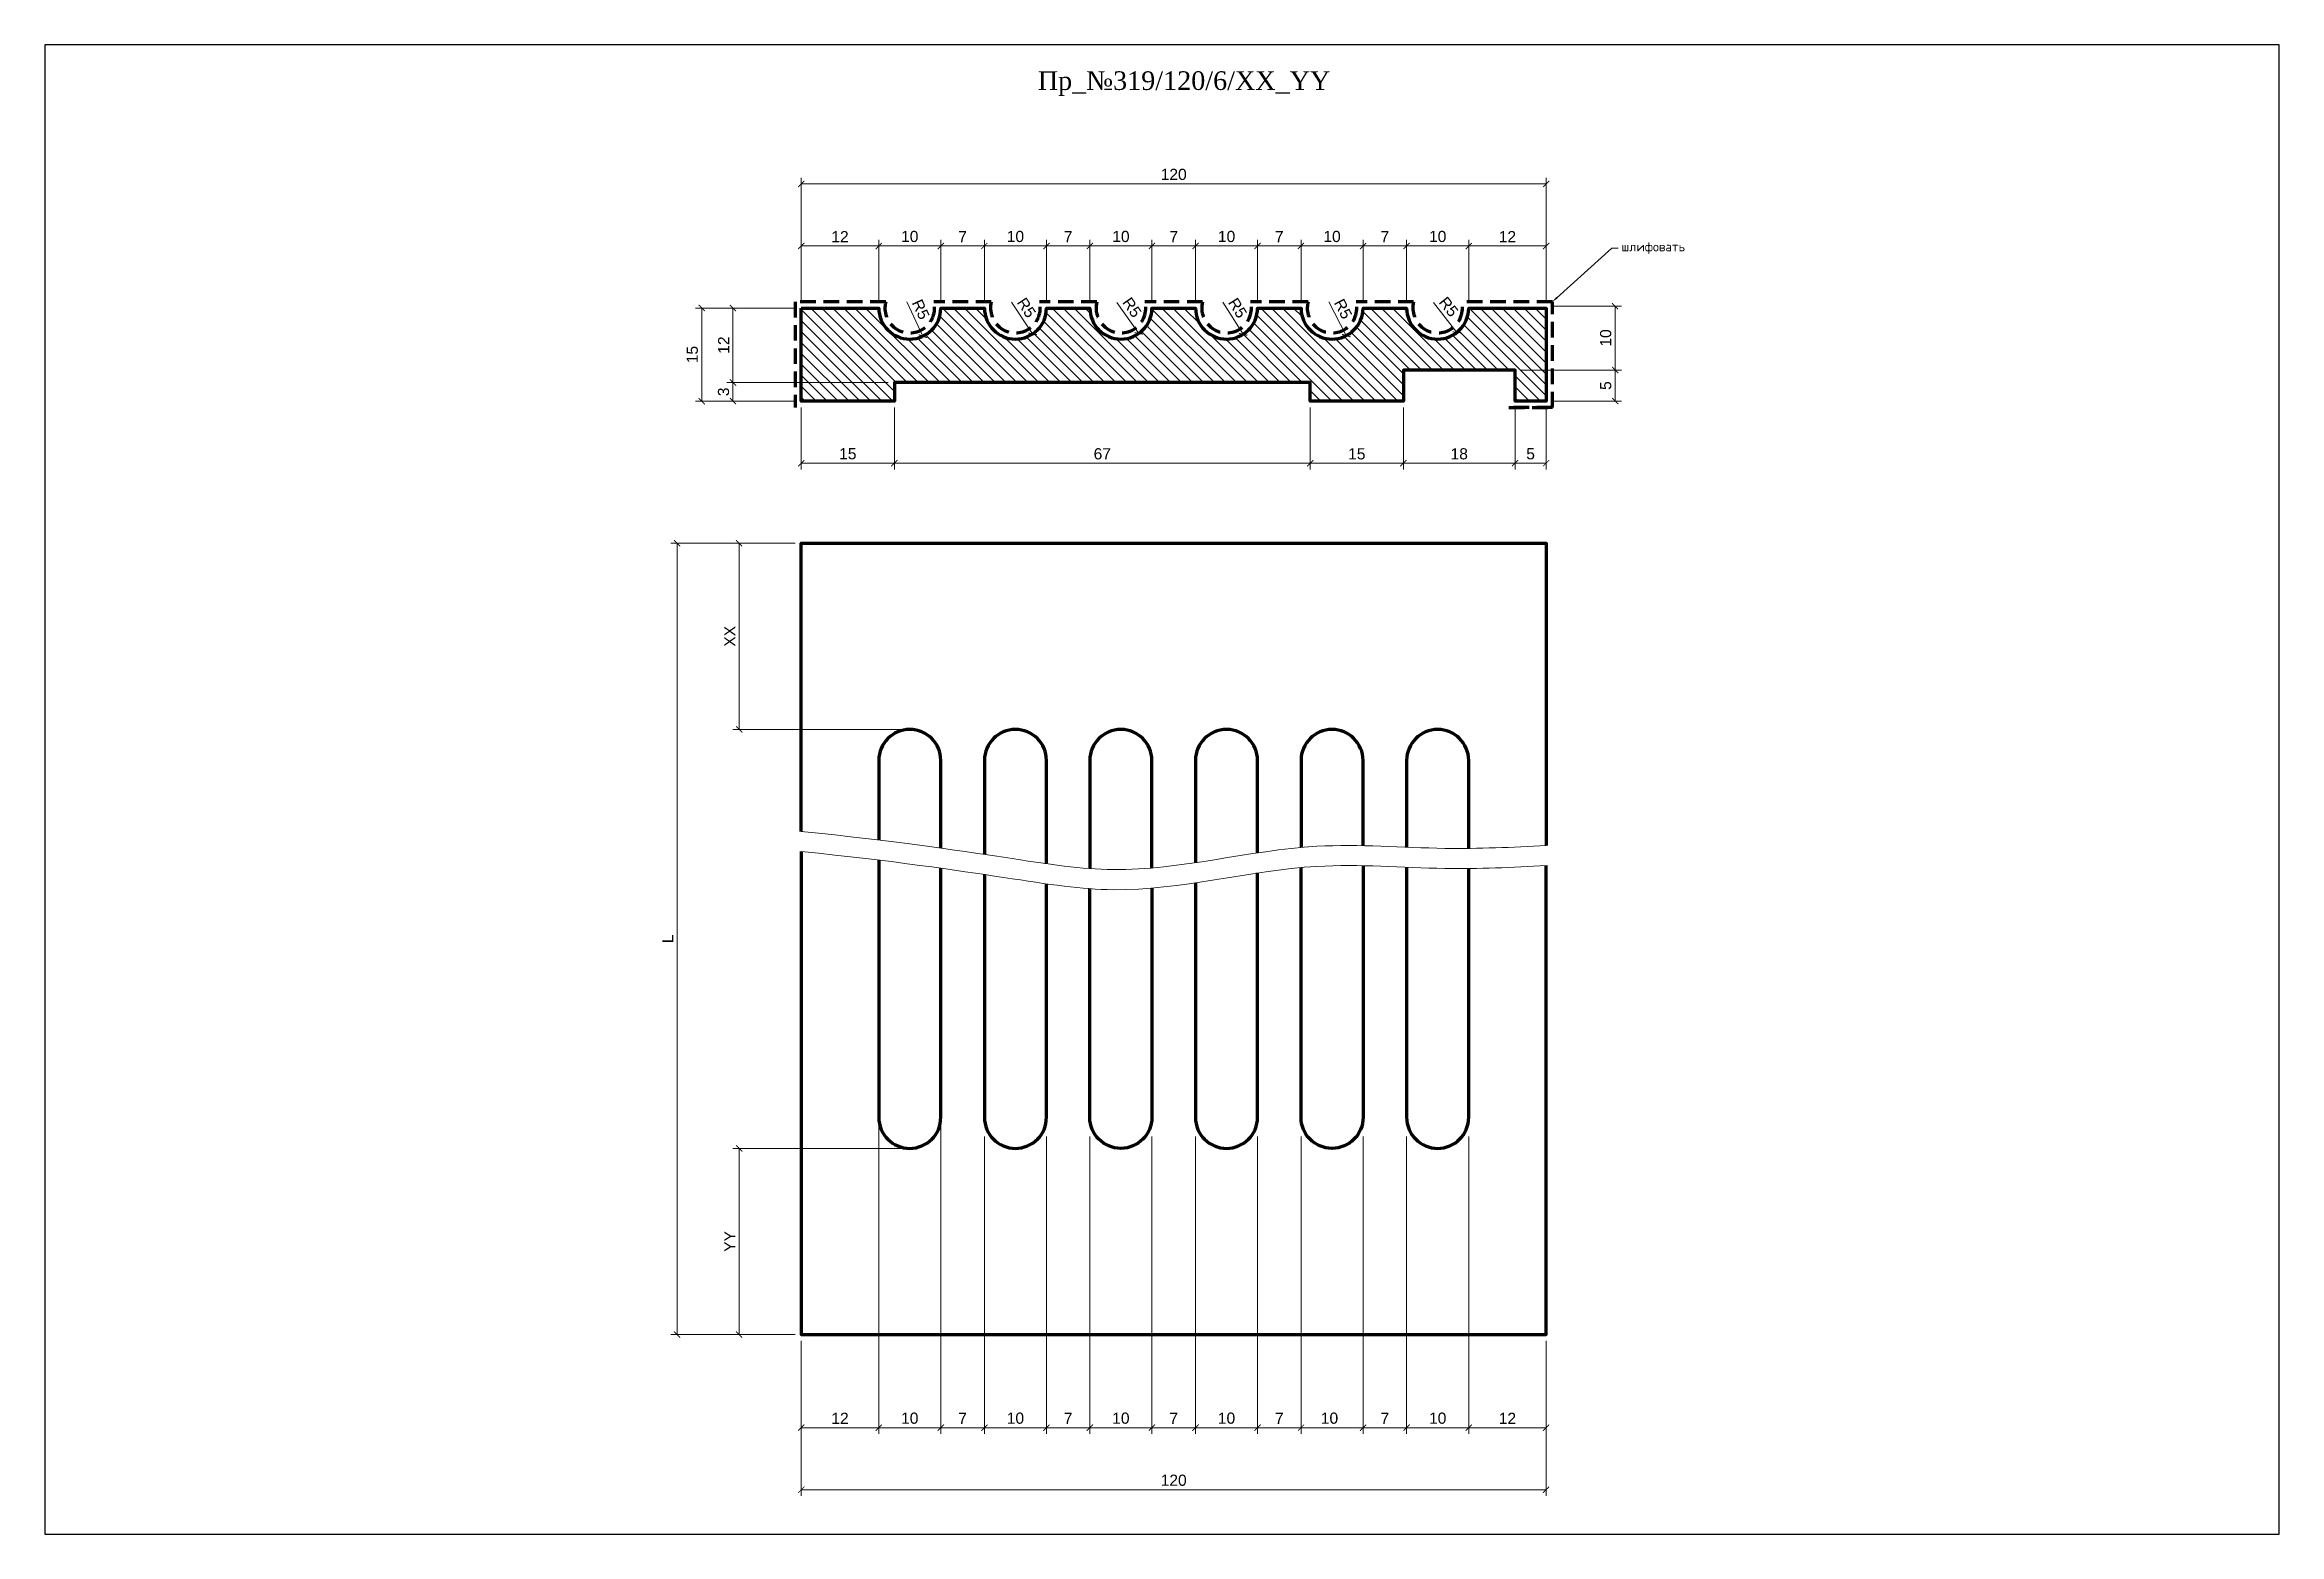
# Model space of a CAD drawing. Header units: millimetres. Extents: x 160 to 520, y -3250 to -3010.
import ezdxf
from ezdxf import colors
from ezdxf.entities.mleader import LeaderData, LeaderLine
from ezdxf.math import Vec2, Vec3

# ---------------------------------------------------------------- set-up
doc = ezdxf.new("R2010")
doc.units = ezdxf.units.MM
doc.linetypes.add('HIDDEN', pattern=[0.375, 0.25, -0.125])
doc.layers.add('Outside panel', color=7, linetype='Continuous', lineweight=18, true_color=0x7f5e57)
for name, color, linetype, lineweight in [('линия 15', 7, 'Continuous', 15), ('линия 50', 1, 'Continuous', 100), ('служебный слой РАЗМЕРЫ', 7, 'Continuous', 9), ('служебный слой ШТРИХОВКА', 4, 'Continuous', 5)]:
    doc.layers.add(name, color=color, linetype=linetype, lineweight=lineweight)
doc.layers.add('размеры в модели', color=7, linetype='Continuous')
doc.styles.add('ELECT', font='times.ttf')
doc.styles.get("Standard").update_dxf_attribs({"font": 'arial.ttf'})
doc.styles.add('ЕСКД профили текст', font='isocpeur.ttf')
doc.dimstyles.new('M_1', dxfattribs={"dimtxt": 1.8, "dimasz": 1, "dimexe": 1, "dimexo": 1, "dimgap": 0.6, "dimtad": 1, "dimdec": 0, "dimdsep": 46, "dimtxsty": 'Standard', "dimblk": 'ARCHTICK', "dimcen": -5, "dimclrd": 7, "dimclre": 7, "dimclrt": 7, "dimadec": 0, "dimazin": 0, "dimtfac": 1, "dimtdec": 0, "dimtmove": 0, "dimatfit": 3, "dimfxl": 1, "dimtolj": 1, "dimtzin": 0, "dimlwd": 5, "dimlwe": 5, "dimarcsym": 0})

msp = doc.modelspace()

# ---------------------------------------------------------------- texts
at = {"color": 7, "ltscale": 1000, "style": 'ELECT'}
msp.add_text('Пр_№319/120/6/ХХ_YY', height=3, dxfattribs=at).set_placement((319.53, -3016.84))

# ---------------------------------------------------------------- blocks, each defined once
blk = doc.blocks.new('_ArchTick')
at = {"color": 0, "linetype": 'ByBlock', "const_width": 0.15}
blk.add_lwpolyline([(-0.5, -0.5), (0.5, 0.5)], dxfattribs=at)
blk = doc.blocks.new('*D48')
at = {"layer": 'Defpoints', "color": 0, "ltscale": 1000, "transparency": 16777216}
for p in [(270.42, -3051.98), (281.42, -3051.98), (296.42, -3063.98)]:
    blk.add_point(p, dxfattribs=at)
at = {"layer": 'линия 15', "color": 7, "lineweight": 5, "ltscale": 1000, "transparency": 16777216}
for p, q in [((280.42, -3051.98), (269.42, -3051.98)), ((270.42, -3063.98), (270.42, -3051.98)), ((295.42, -3063.98), (269.42, -3063.98))]:
    blk.add_line(p, q, dxfattribs=at)
for p, rotation in [((270.42, -3051.98), 90), ((270.42, -3063.98), 270)]:
    blk.add_blockref('_ArchTick', p, dxfattribs=dict(at, rotation=rotation))
at = {"layer": 'линия 15', "color": 7, "ltscale": 1000, "transparency": 16777216, "insert": (268.92, -3057.95), "char_height": 1.8, "attachment_point": 5, "rotation": 90}
blk.add_mtext('\\A1;12', dxfattribs=at)
blk = doc.blocks.new('*D47')
at = {"layer": 'Defpoints', "color": 0, "ltscale": 1000, "transparency": 16777216}
for p in [(401.45, -3051.7), (412.54, -3051.7), (396.42, -3061.98)]:
    blk.add_point(p, dxfattribs=at)
at = {"layer": 'линия 15', "color": 7, "lineweight": 5, "ltscale": 1000, "transparency": 16777216}
for p, q in [((402.45, -3051.7), (413.54, -3051.7)), ((412.54, -3061.98), (412.54, -3051.7)), ((397.42, -3061.98), (413.54, -3061.98))]:
    blk.add_line(p, q, dxfattribs=at)
for p, rotation in [((412.54, -3051.7), 90), ((412.54, -3061.98), 270)]:
    blk.add_blockref('_ArchTick', p, dxfattribs=dict(at, rotation=rotation))
at = {"layer": 'линия 15', "color": 7, "ltscale": 1000, "transparency": 16777216, "insert": (411.02, -3056.8), "char_height": 1.8, "attachment_point": 5, "rotation": 90}
blk.add_mtext('\\A1;10', dxfattribs=at)
blk = doc.blocks.new('*D46')
at = {"layer": 'Defpoints', "color": 0, "ltscale": 1000, "transparency": 16777216}
for p in [(383.95, -3051.98), (387.06, -3055.9)]:
    blk.add_point(p, dxfattribs=at)
at = {"layer": 'линия 15', "color": 7, "lineweight": 5, "ltscale": 1000, "transparency": 16777216}
blk.add_line((383.26, -3051.11), (387.06, -3055.9), dxfattribs=at)
at = {"layer": 'линия 15', "color": 7, "lineweight": 5, "ltscale": 1000, "transparency": 16777216, "rotation": 308.4999262184021}
blk.add_blockref('_ArchTick', (387.06, -3055.9), dxfattribs=at)
at = {"layer": 'линия 15', "color": 7, "ltscale": 1000, "transparency": 16777216, "insert": (385.72, -3051.78), "char_height": 1.8, "attachment_point": 5, "rotation": 308.4999}
blk.add_mtext('\\A1;R5', dxfattribs=at)
blk = doc.blocks.new('*D45')
at = {"layer": 'Defpoints', "color": 0, "ltscale": 1000, "transparency": 16777216}
for p in [(366.93, -3051.98), (369.23, -3056.42)]:
    blk.add_point(p, dxfattribs=at)
at = {"layer": 'линия 15', "color": 7, "lineweight": 5, "ltscale": 1000, "transparency": 16777216}
blk.add_line((366.42, -3050.99), (369.23, -3056.42), dxfattribs=at)
at = {"layer": 'линия 15', "color": 7, "lineweight": 5, "ltscale": 1000, "transparency": 16777216, "rotation": 297.3567050862349}
blk.add_blockref('_ArchTick', (369.23, -3056.42), dxfattribs=at)
at = {"layer": 'линия 15', "color": 7, "ltscale": 1000, "transparency": 16777216, "insert": (368.71, -3052.12), "char_height": 1.8, "attachment_point": 5, "rotation": 297.3567}
blk.add_mtext('\\A1;R5', dxfattribs=at)
blk = doc.blocks.new('*D44')
at = {"layer": 'Defpoints', "color": 0, "ltscale": 1000, "transparency": 16777216}
for p in [(349.94, -3051.98), (352.61, -3056.21)]:
    blk.add_point(p, dxfattribs=at)
at = {"layer": 'линия 15', "color": 7, "lineweight": 5, "ltscale": 1000, "transparency": 16777216}
blk.add_line((349.34, -3051.04), (352.61, -3056.21), dxfattribs=at)
at = {"layer": 'линия 15', "color": 7, "lineweight": 5, "ltscale": 1000, "transparency": 16777216, "rotation": 302.2865740688458}
blk.add_blockref('_ArchTick', (352.61, -3056.21), dxfattribs=at)
at = {"layer": 'линия 15', "color": 7, "ltscale": 1000, "transparency": 16777216, "insert": (351.72, -3051.97), "char_height": 1.8, "attachment_point": 5, "rotation": 302.2866}
blk.add_mtext('\\A1;R5', dxfattribs=at)
blk = doc.blocks.new('*D43')
at = {"layer": 'Defpoints', "color": 0, "ltscale": 1000, "transparency": 16777216}
for p in [(332.92, -3051.98), (335.79, -3056.07)]:
    blk.add_point(p, dxfattribs=at)
at = {"layer": 'линия 15', "color": 7, "lineweight": 5, "ltscale": 1000, "transparency": 16777216}
blk.add_line((332.28, -3051.07), (335.79, -3056.07), dxfattribs=at)
at = {"layer": 'линия 15', "color": 7, "lineweight": 5, "ltscale": 1000, "transparency": 16777216, "rotation": 305.0863636558897}
blk.add_blockref('_ArchTick', (335.79, -3056.07), dxfattribs=at)
at = {"layer": 'линия 15', "color": 7, "ltscale": 1000, "transparency": 16777216, "insert": (334.7, -3051.88), "char_height": 1.8, "attachment_point": 5, "rotation": 305.0864}
blk.add_mtext('\\A1;R5', dxfattribs=at)
blk = doc.blocks.new('*D42')
at = {"layer": 'Defpoints', "color": 0, "ltscale": 1000, "transparency": 16777216}
for p in [(315.92, -3051.98), (318.69, -3056.14)]:
    blk.add_point(p, dxfattribs=at)
at = {"layer": 'линия 15', "color": 7, "lineweight": 5, "ltscale": 1000, "transparency": 16777216}
blk.add_line((315.3, -3051.05), (318.69, -3056.14), dxfattribs=at)
at = {"layer": 'линия 15', "color": 7, "lineweight": 5, "ltscale": 1000, "transparency": 16777216, "rotation": 303.7314435913854}
blk.add_blockref('_ArchTick', (318.69, -3056.14), dxfattribs=at)
at = {"layer": 'линия 15', "color": 7, "ltscale": 1000, "transparency": 16777216, "insert": (317.7, -3051.92), "char_height": 1.8, "attachment_point": 5, "rotation": 303.7314}
blk.add_mtext('\\A1;R5', dxfattribs=at)
blk = doc.blocks.new('*D41')
at = {"layer": 'Defpoints', "color": 0, "ltscale": 1000, "transparency": 16777216}
for p in [(298.9, -3051.98), (301, -3056.52)]:
    blk.add_point(p, dxfattribs=at)
at = {"layer": 'линия 15', "color": 7, "lineweight": 5, "ltscale": 1000, "transparency": 16777216}
blk.add_line((298.43, -3050.97), (301, -3056.52), dxfattribs=at)
at = {"layer": 'линия 15', "color": 7, "lineweight": 5, "ltscale": 1000, "transparency": 16777216, "rotation": 294.9198090813304}
blk.add_blockref('_ArchTick', (301, -3056.52), dxfattribs=at)
at = {"layer": 'линия 15', "color": 7, "ltscale": 1000, "transparency": 16777216, "insert": (300.67, -3052.2), "char_height": 1.8, "attachment_point": 5, "rotation": 294.9198}
blk.add_mtext('\\A1;R5', dxfattribs=at)
blk = doc.blocks.new('*D40')
at = {"layer": 'Defpoints', "color": 0, "ltscale": 1000, "transparency": 16777216}
for p in [(270.42, -3066.98), (281.42, -3066.98), (296.42, -3063.98)]:
    blk.add_point(p, dxfattribs=at)
at = {"layer": 'размеры в модели', "color": 7, "lineweight": 5, "ltscale": 1000, "transparency": 16777216}
for p, q in [((295.42, -3063.98), (269.42, -3063.98)), ((280.42, -3066.98), (269.42, -3066.98)), ((270.42, -3063.98), (270.42, -3066.98))]:
    blk.add_line(p, q, dxfattribs=at)
for p, rotation in [((270.42, -3063.98), 90), ((270.42, -3066.98), 270)]:
    blk.add_blockref('_ArchTick', p, dxfattribs=dict(at, rotation=rotation))
at = {"layer": 'размеры в модели', "color": 7, "ltscale": 1000, "transparency": 16777216, "insert": (268.9, -3065.48), "char_height": 1.8, "attachment_point": 5, "rotation": 90}
blk.add_mtext('\\A1;3', dxfattribs=at)
blk = doc.blocks.new('*D39')
at = {"layer": 'Defpoints', "color": 0, "ltscale": 1000, "transparency": 16777216}
for p in [(265.39, -3051.98), (281.42, -3051.98), (281.42, -3066.98)]:
    blk.add_point(p, dxfattribs=at)
at = {"layer": 'размеры в модели', "color": 7, "lineweight": 5, "ltscale": 1000, "transparency": 16777216}
for p, q in [((280.42, -3051.98), (264.39, -3051.98)), ((265.39, -3066.98), (265.39, -3051.98)), ((280.42, -3066.98), (264.39, -3066.98))]:
    blk.add_line(p, q, dxfattribs=at)
for p, rotation in [((265.39, -3051.98), 90), ((265.39, -3066.98), 270)]:
    blk.add_blockref('_ArchTick', p, dxfattribs=dict(at, rotation=rotation))
at = {"layer": 'размеры в модели', "color": 7, "ltscale": 1000, "transparency": 16777216, "insert": (263.87, -3059.48), "char_height": 1.8, "attachment_point": 5, "rotation": 90}
blk.add_mtext('\\A1;15', dxfattribs=at)
blk = doc.blocks.new('*D38')
at = {"layer": 'Defpoints', "color": 0, "ltscale": 1000, "transparency": 16777216}
for p in [(396.42, -3061.98), (401.42, -3066.98), (412.54, -3066.98)]:
    blk.add_point(p, dxfattribs=at)
at = {"layer": 'размеры в модели', "color": 7, "lineweight": 5, "ltscale": 1000, "transparency": 16777216}
for p, q in [((397.42, -3061.98), (413.54, -3061.98)), ((412.54, -3061.98), (412.54, -3066.98)), ((402.42, -3066.98), (413.54, -3066.98))]:
    blk.add_line(p, q, dxfattribs=at)
for p, rotation in [((412.54, -3061.98), 90), ((412.54, -3066.98), 270)]:
    blk.add_blockref('_ArchTick', p, dxfattribs=dict(at, rotation=rotation))
at = {"layer": 'размеры в модели', "color": 7, "ltscale": 1000, "transparency": 16777216, "insert": (411.02, -3064.48), "char_height": 1.8, "attachment_point": 5, "rotation": 90}
blk.add_mtext('\\A1;5', dxfattribs=at)
blk = doc.blocks.new('*D36')
at = {"layer": 'Defpoints', "color": 0, "ltscale": 1000, "transparency": 16777216}
for p in [(281.42, -3066.98), (296.42, -3066.98), (281.42, -3076.98)]:
    blk.add_point(p, dxfattribs=at)
at = {"layer": 'размеры в модели', "color": 7, "lineweight": 5, "ltscale": 1000, "transparency": 16777216}
for p, q in [((281.42, -3067.98), (281.42, -3077.98)), ((296.42, -3067.98), (296.42, -3077.98)), ((296.42, -3076.98), (281.42, -3076.98))]:
    blk.add_line(p, q, dxfattribs=at)
at = {"layer": 'размеры в модели', "color": 7, "lineweight": 5, "ltscale": 1000, "transparency": 16777216, "rotation": 180}
blk.add_blockref('_ArchTick', (281.42, -3076.98), dxfattribs=at)
at = {"layer": 'размеры в модели', "color": 7, "lineweight": 5, "ltscale": 1000, "transparency": 16777216}
blk.add_blockref('_ArchTick', (296.42, -3076.98), dxfattribs=at)
at = {"layer": 'размеры в модели', "color": 7, "ltscale": 1000, "transparency": 16777216, "insert": (288.92, -3075.46), "char_height": 1.8, "attachment_point": 5}
blk.add_mtext('\\A1;15', dxfattribs=at)
blk = doc.blocks.new('*D35')
at = {"layer": 'Defpoints', "color": 0, "ltscale": 1000, "transparency": 16777216}
for p in [(396.42, -3066.98), (401.42, -3066.98), (396.42, -3076.98)]:
    blk.add_point(p, dxfattribs=at)
at = {"layer": 'размеры в модели', "color": 7, "lineweight": 5, "ltscale": 1000, "transparency": 16777216}
for p, q in [((396.42, -3067.98), (396.42, -3077.98)), ((401.42, -3067.98), (401.42, -3077.98)), ((401.42, -3076.98), (396.42, -3076.98))]:
    blk.add_line(p, q, dxfattribs=at)
at = {"layer": 'размеры в модели', "color": 7, "lineweight": 5, "ltscale": 1000, "transparency": 16777216, "rotation": 180}
blk.add_blockref('_ArchTick', (396.42, -3076.98), dxfattribs=at)
at = {"layer": 'размеры в модели', "color": 7, "lineweight": 5, "ltscale": 1000, "transparency": 16777216}
blk.add_blockref('_ArchTick', (401.42, -3076.98), dxfattribs=at)
at = {"layer": 'размеры в модели', "color": 7, "ltscale": 1000, "transparency": 16777216, "insert": (398.92, -3075.47), "char_height": 1.8, "attachment_point": 5}
blk.add_mtext('\\A1;5', dxfattribs=at)
blk = doc.blocks.new('*D31')
at = {"layer": 'Defpoints', "color": 0, "ltscale": 1000, "transparency": 16777216}
for p in [(281.42, -3041.98), (281.42, -3051.98), (293.9, -3051.98)]:
    blk.add_point(p, dxfattribs=at)
at = {"layer": 'размеры в модели', "color": 7, "lineweight": 5, "ltscale": 1000, "transparency": 16777216}
for p, q in [((281.42, -3050.98), (281.42, -3040.98)), ((293.9, -3041.98), (281.42, -3041.98)), ((293.9, -3050.98), (293.9, -3040.98))]:
    blk.add_line(p, q, dxfattribs=at)
at = {"layer": 'размеры в модели', "color": 7, "lineweight": 5, "ltscale": 1000, "transparency": 16777216, "rotation": 180}
blk.add_blockref('_ArchTick', (281.42, -3041.98), dxfattribs=at)
at = {"layer": 'размеры в модели', "color": 7, "lineweight": 5, "ltscale": 1000, "transparency": 16777216}
blk.add_blockref('_ArchTick', (293.9, -3041.98), dxfattribs=at)
at = {"layer": 'размеры в модели', "color": 7, "ltscale": 1000, "transparency": 16777216, "insert": (287.66, -3040.48), "char_height": 1.8, "attachment_point": 5}
blk.add_mtext('\\A1;12', dxfattribs=at)
blk = doc.blocks.new('*D30')
at = {"layer": 'Defpoints', "color": 0, "ltscale": 1000, "transparency": 16777216}
for p in [(293.9, -3041.98), (293.9, -3051.98), (303.9, -3051.98)]:
    blk.add_point(p, dxfattribs=at)
at = {"layer": 'размеры в модели', "color": 7, "lineweight": 5, "ltscale": 1000, "transparency": 16777216}
for p, q in [((293.9, -3050.98), (293.9, -3040.98)), ((303.9, -3041.98), (293.9, -3041.98)), ((303.9, -3050.98), (303.9, -3040.98))]:
    blk.add_line(p, q, dxfattribs=at)
at = {"layer": 'размеры в модели', "color": 7, "lineweight": 5, "ltscale": 1000, "transparency": 16777216, "rotation": 180}
blk.add_blockref('_ArchTick', (293.9, -3041.98), dxfattribs=at)
at = {"layer": 'размеры в модели', "color": 7, "lineweight": 5, "ltscale": 1000, "transparency": 16777216}
blk.add_blockref('_ArchTick', (303.9, -3041.98), dxfattribs=at)
at = {"layer": 'размеры в модели', "color": 7, "ltscale": 1000, "transparency": 16777216, "insert": (298.9, -3040.46), "char_height": 1.8, "attachment_point": 5}
blk.add_mtext('\\A1;10', dxfattribs=at)
blk = doc.blocks.new('*D29')
at = {"layer": 'Defpoints', "color": 0, "ltscale": 1000, "transparency": 16777216}
for p in [(303.9, -3041.98), (303.9, -3051.98), (310.92, -3051.98)]:
    blk.add_point(p, dxfattribs=at)
at = {"layer": 'размеры в модели', "color": 7, "lineweight": 5, "ltscale": 1000, "transparency": 16777216}
for p, q in [((303.9, -3050.98), (303.9, -3040.98)), ((310.92, -3041.98), (303.9, -3041.98)), ((310.92, -3050.98), (310.92, -3040.98))]:
    blk.add_line(p, q, dxfattribs=at)
at = {"layer": 'размеры в модели', "color": 7, "lineweight": 5, "ltscale": 1000, "transparency": 16777216, "rotation": 180}
blk.add_blockref('_ArchTick', (303.9, -3041.98), dxfattribs=at)
at = {"layer": 'размеры в модели', "color": 7, "lineweight": 5, "ltscale": 1000, "transparency": 16777216}
blk.add_blockref('_ArchTick', (310.92, -3041.98), dxfattribs=at)
at = {"layer": 'размеры в модели', "color": 7, "ltscale": 1000, "transparency": 16777216, "insert": (307.41, -3040.48), "char_height": 1.8, "attachment_point": 5}
blk.add_mtext('\\A1;7', dxfattribs=at)
blk = doc.blocks.new('*D28')
at = {"layer": 'Defpoints', "color": 0, "ltscale": 1000, "transparency": 16777216}
for p in [(310.92, -3041.98), (310.92, -3051.98), (320.92, -3051.98)]:
    blk.add_point(p, dxfattribs=at)
at = {"layer": 'размеры в модели', "color": 7, "lineweight": 5, "ltscale": 1000, "transparency": 16777216}
for p, q in [((310.92, -3050.98), (310.92, -3040.98)), ((320.92, -3041.98), (310.92, -3041.98)), ((320.92, -3050.98), (320.92, -3040.98))]:
    blk.add_line(p, q, dxfattribs=at)
at = {"layer": 'размеры в модели', "color": 7, "lineweight": 5, "ltscale": 1000, "transparency": 16777216, "rotation": 180}
blk.add_blockref('_ArchTick', (310.92, -3041.98), dxfattribs=at)
at = {"layer": 'размеры в модели', "color": 7, "lineweight": 5, "ltscale": 1000, "transparency": 16777216}
blk.add_blockref('_ArchTick', (320.92, -3041.98), dxfattribs=at)
at = {"layer": 'размеры в модели', "color": 7, "ltscale": 1000, "transparency": 16777216, "insert": (315.92, -3040.46), "char_height": 1.8, "attachment_point": 5}
blk.add_mtext('\\A1;10', dxfattribs=at)
blk = doc.blocks.new('*D27')
at = {"layer": 'Defpoints', "color": 0, "ltscale": 1000, "transparency": 16777216}
for p in [(320.92, -3041.98), (320.92, -3051.98), (327.92, -3051.98)]:
    blk.add_point(p, dxfattribs=at)
at = {"layer": 'размеры в модели', "color": 7, "lineweight": 5, "ltscale": 1000, "transparency": 16777216}
for p, q in [((320.92, -3050.98), (320.92, -3040.98)), ((327.92, -3041.98), (320.92, -3041.98)), ((327.92, -3050.98), (327.92, -3040.98))]:
    blk.add_line(p, q, dxfattribs=at)
at = {"layer": 'размеры в модели', "color": 7, "lineweight": 5, "ltscale": 1000, "transparency": 16777216, "rotation": 180}
blk.add_blockref('_ArchTick', (320.92, -3041.98), dxfattribs=at)
at = {"layer": 'размеры в модели', "color": 7, "lineweight": 5, "ltscale": 1000, "transparency": 16777216}
blk.add_blockref('_ArchTick', (327.92, -3041.98), dxfattribs=at)
at = {"layer": 'размеры в модели', "color": 7, "ltscale": 1000, "transparency": 16777216, "insert": (324.42, -3040.48), "char_height": 1.8, "attachment_point": 5}
blk.add_mtext('\\A1;7', dxfattribs=at)
blk = doc.blocks.new('*D26')
at = {"layer": 'Defpoints', "color": 0, "ltscale": 1000, "transparency": 16777216}
for p in [(327.92, -3041.98), (327.92, -3051.98), (337.92, -3051.98)]:
    blk.add_point(p, dxfattribs=at)
at = {"layer": 'размеры в модели', "color": 7, "lineweight": 5, "ltscale": 1000, "transparency": 16777216}
for p, q in [((327.92, -3050.98), (327.92, -3040.98)), ((337.92, -3041.98), (327.92, -3041.98)), ((337.92, -3050.98), (337.92, -3040.98))]:
    blk.add_line(p, q, dxfattribs=at)
at = {"layer": 'размеры в модели', "color": 7, "lineweight": 5, "ltscale": 1000, "transparency": 16777216, "rotation": 180}
blk.add_blockref('_ArchTick', (327.92, -3041.98), dxfattribs=at)
at = {"layer": 'размеры в модели', "color": 7, "lineweight": 5, "ltscale": 1000, "transparency": 16777216}
blk.add_blockref('_ArchTick', (337.92, -3041.98), dxfattribs=at)
at = {"layer": 'размеры в модели', "color": 7, "ltscale": 1000, "transparency": 16777216, "insert": (332.92, -3040.46), "char_height": 1.8, "attachment_point": 5}
blk.add_mtext('\\A1;10', dxfattribs=at)
blk = doc.blocks.new('*D25')
at = {"layer": 'Defpoints', "color": 0, "ltscale": 1000, "transparency": 16777216}
for p in [(337.92, -3041.98), (337.92, -3051.98), (344.94, -3051.98)]:
    blk.add_point(p, dxfattribs=at)
at = {"layer": 'размеры в модели', "color": 7, "lineweight": 5, "ltscale": 1000, "transparency": 16777216}
for p, q in [((337.92, -3050.98), (337.92, -3040.98)), ((344.94, -3041.98), (337.92, -3041.98)), ((344.94, -3050.98), (344.94, -3040.98))]:
    blk.add_line(p, q, dxfattribs=at)
at = {"layer": 'размеры в модели', "color": 7, "lineweight": 5, "ltscale": 1000, "transparency": 16777216, "rotation": 180}
blk.add_blockref('_ArchTick', (337.92, -3041.98), dxfattribs=at)
at = {"layer": 'размеры в модели', "color": 7, "lineweight": 5, "ltscale": 1000, "transparency": 16777216}
blk.add_blockref('_ArchTick', (344.94, -3041.98), dxfattribs=at)
at = {"layer": 'размеры в модели', "color": 7, "ltscale": 1000, "transparency": 16777216, "insert": (341.43, -3040.48), "char_height": 1.8, "attachment_point": 5}
blk.add_mtext('\\A1;7', dxfattribs=at)
blk = doc.blocks.new('*D24')
at = {"layer": 'Defpoints', "color": 0, "ltscale": 1000, "transparency": 16777216}
for p in [(344.94, -3041.98), (344.94, -3051.98), (354.94, -3051.98)]:
    blk.add_point(p, dxfattribs=at)
at = {"layer": 'размеры в модели', "color": 7, "lineweight": 5, "ltscale": 1000, "transparency": 16777216}
for p, q in [((344.94, -3050.98), (344.94, -3040.98)), ((354.94, -3041.98), (344.94, -3041.98)), ((354.94, -3050.98), (354.94, -3040.98))]:
    blk.add_line(p, q, dxfattribs=at)
at = {"layer": 'размеры в модели', "color": 7, "lineweight": 5, "ltscale": 1000, "transparency": 16777216, "rotation": 180}
blk.add_blockref('_ArchTick', (344.94, -3041.98), dxfattribs=at)
at = {"layer": 'размеры в модели', "color": 7, "lineweight": 5, "ltscale": 1000, "transparency": 16777216}
blk.add_blockref('_ArchTick', (354.94, -3041.98), dxfattribs=at)
at = {"layer": 'размеры в модели', "color": 7, "ltscale": 1000, "transparency": 16777216, "insert": (349.94, -3040.46), "char_height": 1.8, "attachment_point": 5}
blk.add_mtext('\\A1;10', dxfattribs=at)
blk = doc.blocks.new('*D23')
at = {"layer": 'Defpoints', "color": 0, "ltscale": 1000, "transparency": 16777216}
for p in [(354.94, -3041.98), (354.94, -3051.98), (361.93, -3051.98)]:
    blk.add_point(p, dxfattribs=at)
at = {"layer": 'размеры в модели', "color": 7, "lineweight": 5, "ltscale": 1000, "transparency": 16777216}
for p, q in [((354.94, -3050.98), (354.94, -3040.98)), ((361.93, -3041.98), (354.94, -3041.98)), ((361.93, -3050.98), (361.93, -3040.98))]:
    blk.add_line(p, q, dxfattribs=at)
at = {"layer": 'размеры в модели', "color": 7, "lineweight": 5, "ltscale": 1000, "transparency": 16777216, "rotation": 180}
blk.add_blockref('_ArchTick', (354.94, -3041.98), dxfattribs=at)
at = {"layer": 'размеры в модели', "color": 7, "lineweight": 5, "ltscale": 1000, "transparency": 16777216}
blk.add_blockref('_ArchTick', (361.93, -3041.98), dxfattribs=at)
at = {"layer": 'размеры в модели', "color": 7, "ltscale": 1000, "transparency": 16777216, "insert": (358.43, -3040.48), "char_height": 1.8, "attachment_point": 5}
blk.add_mtext('\\A1;7', dxfattribs=at)
blk = doc.blocks.new('*D22')
at = {"layer": 'Defpoints', "color": 0, "ltscale": 1000, "transparency": 16777216}
for p in [(361.93, -3041.98), (361.93, -3051.98), (371.93, -3051.98)]:
    blk.add_point(p, dxfattribs=at)
at = {"layer": 'размеры в модели', "color": 7, "lineweight": 5, "ltscale": 1000, "transparency": 16777216}
for p, q in [((361.93, -3050.98), (361.93, -3040.98)), ((371.93, -3041.98), (361.93, -3041.98)), ((371.93, -3050.98), (371.93, -3040.98))]:
    blk.add_line(p, q, dxfattribs=at)
at = {"layer": 'размеры в модели', "color": 7, "lineweight": 5, "ltscale": 1000, "transparency": 16777216, "rotation": 180}
blk.add_blockref('_ArchTick', (361.93, -3041.98), dxfattribs=at)
at = {"layer": 'размеры в модели', "color": 7, "lineweight": 5, "ltscale": 1000, "transparency": 16777216}
blk.add_blockref('_ArchTick', (371.93, -3041.98), dxfattribs=at)
at = {"layer": 'размеры в модели', "color": 7, "ltscale": 1000, "transparency": 16777216, "insert": (366.93, -3040.46), "char_height": 1.8, "attachment_point": 5}
blk.add_mtext('\\A1;10', dxfattribs=at)
blk = doc.blocks.new('*D21')
at = {"layer": 'Defpoints', "color": 0, "ltscale": 1000, "transparency": 16777216}
for p in [(371.93, -3041.98), (371.93, -3051.98), (378.95, -3051.98)]:
    blk.add_point(p, dxfattribs=at)
at = {"layer": 'размеры в модели', "color": 7, "lineweight": 5, "ltscale": 1000, "transparency": 16777216}
for p, q in [((371.93, -3050.98), (371.93, -3040.98)), ((378.95, -3041.98), (371.93, -3041.98)), ((378.95, -3050.98), (378.95, -3040.98))]:
    blk.add_line(p, q, dxfattribs=at)
at = {"layer": 'размеры в модели', "color": 7, "lineweight": 5, "ltscale": 1000, "transparency": 16777216, "rotation": 180}
blk.add_blockref('_ArchTick', (371.93, -3041.98), dxfattribs=at)
at = {"layer": 'размеры в модели', "color": 7, "lineweight": 5, "ltscale": 1000, "transparency": 16777216}
blk.add_blockref('_ArchTick', (378.95, -3041.98), dxfattribs=at)
at = {"layer": 'размеры в модели', "color": 7, "ltscale": 1000, "transparency": 16777216, "insert": (375.44, -3040.48), "char_height": 1.8, "attachment_point": 5}
blk.add_mtext('\\A1;7', dxfattribs=at)
blk = doc.blocks.new('*D20')
at = {"layer": 'Defpoints', "color": 0, "ltscale": 1000, "transparency": 16777216}
for p in [(378.95, -3041.98), (378.95, -3051.98), (388.95, -3051.98)]:
    blk.add_point(p, dxfattribs=at)
at = {"layer": 'размеры в модели', "color": 7, "lineweight": 5, "ltscale": 1000, "transparency": 16777216}
for p, q in [((378.95, -3050.98), (378.95, -3040.98)), ((388.95, -3041.98), (378.95, -3041.98)), ((388.95, -3050.98), (388.95, -3040.98))]:
    blk.add_line(p, q, dxfattribs=at)
at = {"layer": 'размеры в модели', "color": 7, "lineweight": 5, "ltscale": 1000, "transparency": 16777216, "rotation": 180}
blk.add_blockref('_ArchTick', (378.95, -3041.98), dxfattribs=at)
at = {"layer": 'размеры в модели', "color": 7, "lineweight": 5, "ltscale": 1000, "transparency": 16777216}
blk.add_blockref('_ArchTick', (388.95, -3041.98), dxfattribs=at)
at = {"layer": 'размеры в модели', "color": 7, "ltscale": 1000, "transparency": 16777216, "insert": (383.95, -3040.46), "char_height": 1.8, "attachment_point": 5}
blk.add_mtext('\\A1;10', dxfattribs=at)
blk = doc.blocks.new('*D19')
at = {"layer": 'Defpoints', "color": 0, "ltscale": 1000, "transparency": 16777216}
for p in [(281.42, -3031.98), (281.42, -3051.98), (401.42, -3051.98)]:
    blk.add_point(p, dxfattribs=at)
at = {"layer": 'размеры в модели', "color": 7, "lineweight": 5, "ltscale": 1000, "transparency": 16777216}
for p, q in [((281.42, -3050.98), (281.42, -3030.98)), ((401.42, -3050.98), (401.42, -3030.98)), ((401.42, -3031.98), (281.42, -3031.98))]:
    blk.add_line(p, q, dxfattribs=at)
at = {"layer": 'размеры в модели', "color": 7, "lineweight": 5, "ltscale": 1000, "transparency": 16777216, "rotation": 180}
blk.add_blockref('_ArchTick', (281.42, -3031.98), dxfattribs=at)
at = {"layer": 'размеры в модели', "color": 7, "lineweight": 5, "ltscale": 1000, "transparency": 16777216}
blk.add_blockref('_ArchTick', (401.42, -3031.98), dxfattribs=at)
at = {"layer": 'размеры в модели', "color": 7, "ltscale": 1000, "transparency": 16777216, "insert": (341.42, -3030.46), "char_height": 1.8, "attachment_point": 5}
blk.add_mtext('\\A1;120', dxfattribs=at)
blk = doc.blocks.new('*D18')
at = {"layer": 'Defpoints', "color": 0, "ltscale": 1000, "transparency": 16777216}
for p in [(281.42, -3089.87), (261.42, -3217.37), (281.42, -3217.37)]:
    blk.add_point(p, dxfattribs=at)
at = {"layer": 'размеры в модели', "color": 7, "lineweight": 5, "ltscale": 1000, "transparency": 16777216}
for p, q in [((280.42, -3089.87), (260.42, -3089.87)), ((261.42, -3089.87), (261.42, -3217.37)), ((280.42, -3217.37), (260.42, -3217.37))]:
    blk.add_line(p, q, dxfattribs=at)
for p, rotation in [((261.42, -3089.87), 90), ((261.42, -3217.37), 270)]:
    blk.add_blockref('_ArchTick', p, dxfattribs=dict(at, rotation=rotation))
at = {"layer": 'размеры в модели', "color": 7, "ltscale": 1000, "transparency": 16777216, "insert": (259.92, -3153.62), "char_height": 1.8, "attachment_point": 5, "rotation": 90}
blk.add_mtext('\\A1;L', dxfattribs=at)
blk = doc.blocks.new('*D14')
at = {"layer": 'Defpoints', "color": 0, "ltscale": 1000, "transparency": 16777216}
for p in [(378.95, -3184.44), (388.95, -3184.44), (388.95, -3232.37)]:
    blk.add_point(p, dxfattribs=at)
at = {"layer": 'размеры в модели', "color": 7, "lineweight": 5, "ltscale": 1000, "transparency": 16777216}
for p, q in [((378.95, -3185.44), (378.95, -3233.37)), ((388.95, -3185.44), (388.95, -3233.37)), ((378.95, -3232.37), (388.95, -3232.37))]:
    blk.add_line(p, q, dxfattribs=at)
at = {"layer": 'размеры в модели', "color": 7, "lineweight": 5, "ltscale": 1000, "transparency": 16777216, "rotation": 180}
blk.add_blockref('_ArchTick', (378.95, -3232.37), dxfattribs=at)
at = {"layer": 'размеры в модели', "color": 7, "lineweight": 5, "ltscale": 1000, "transparency": 16777216}
blk.add_blockref('_ArchTick', (388.95, -3232.37), dxfattribs=at)
at = {"layer": 'размеры в модели', "color": 7, "ltscale": 1000, "transparency": 16777216, "insert": (383.95, -3230.85), "char_height": 1.8, "attachment_point": 5}
blk.add_mtext('\\A1;10', dxfattribs=at)
blk = doc.blocks.new('*D12')
at = {"layer": 'Defpoints', "color": 0, "ltscale": 1000, "transparency": 16777216}
for p in [(361.93, -3184.44), (371.93, -3184.44), (371.93, -3232.37)]:
    blk.add_point(p, dxfattribs=at)
at = {"layer": 'размеры в модели', "color": 7, "lineweight": 5, "ltscale": 1000, "transparency": 16777216}
for p, q in [((361.93, -3185.44), (361.93, -3233.37)), ((371.93, -3185.44), (371.93, -3233.37)), ((361.93, -3232.37), (371.93, -3232.37))]:
    blk.add_line(p, q, dxfattribs=at)
at = {"layer": 'размеры в модели', "color": 7, "lineweight": 5, "ltscale": 1000, "transparency": 16777216, "rotation": 180}
blk.add_blockref('_ArchTick', (361.93, -3232.37), dxfattribs=at)
at = {"layer": 'размеры в модели', "color": 7, "lineweight": 5, "ltscale": 1000, "transparency": 16777216}
blk.add_blockref('_ArchTick', (371.93, -3232.37), dxfattribs=at)
at = {"layer": 'размеры в модели', "color": 7, "ltscale": 1000, "transparency": 16777216, "insert": (366.52, -3230.85), "char_height": 1.8, "attachment_point": 5}
blk.add_mtext('\\A1;10', dxfattribs=at)
blk = doc.blocks.new('*D11')
at = {"layer": 'Defpoints', "color": 0, "ltscale": 1000, "transparency": 16777216}
for p in [(281.42, -3217.37), (401.42, -3217.37), (401.42, -3242.37)]:
    blk.add_point(p, dxfattribs=at)
at = {"layer": 'размеры в модели', "color": 7, "lineweight": 5, "ltscale": 1000, "transparency": 16777216}
for p, q in [((281.42, -3218.37), (281.42, -3243.37)), ((401.42, -3218.37), (401.42, -3243.37)), ((281.42, -3242.37), (401.42, -3242.37))]:
    blk.add_line(p, q, dxfattribs=at)
at = {"layer": 'размеры в модели', "color": 7, "lineweight": 5, "ltscale": 1000, "transparency": 16777216, "rotation": 180}
blk.add_blockref('_ArchTick', (281.42, -3242.37), dxfattribs=at)
at = {"layer": 'размеры в модели', "color": 7, "lineweight": 5, "ltscale": 1000, "transparency": 16777216}
blk.add_blockref('_ArchTick', (401.42, -3242.37), dxfattribs=at)
at = {"layer": 'размеры в модели', "color": 7, "ltscale": 1000, "transparency": 16777216, "insert": (341.42, -3240.85), "char_height": 1.8, "attachment_point": 5}
blk.add_mtext('\\A1;120', dxfattribs=at)
blk = doc.blocks.new('*D9')
at = {"layer": 'Defpoints', "color": 0, "ltscale": 1000, "transparency": 16777216}
for p in [(344.93, -3184.44), (354.93, -3184.44), (354.93, -3232.37)]:
    blk.add_point(p, dxfattribs=at)
at = {"layer": 'размеры в модели', "color": 7, "lineweight": 5, "ltscale": 1000, "transparency": 16777216}
for p, q in [((344.93, -3185.44), (344.93, -3233.37)), ((354.93, -3185.44), (354.93, -3233.37)), ((344.93, -3232.37), (354.93, -3232.37))]:
    blk.add_line(p, q, dxfattribs=at)
at = {"layer": 'размеры в модели', "color": 7, "lineweight": 5, "ltscale": 1000, "transparency": 16777216, "rotation": 180}
blk.add_blockref('_ArchTick', (344.93, -3232.37), dxfattribs=at)
at = {"layer": 'размеры в модели', "color": 7, "lineweight": 5, "ltscale": 1000, "transparency": 16777216}
blk.add_blockref('_ArchTick', (354.93, -3232.37), dxfattribs=at)
at = {"layer": 'размеры в модели', "color": 7, "ltscale": 1000, "transparency": 16777216, "insert": (349.93, -3230.85), "char_height": 1.8, "attachment_point": 5}
blk.add_mtext('\\A1;10', dxfattribs=at)
blk = doc.blocks.new('*D7')
at = {"layer": 'Defpoints', "color": 0, "ltscale": 1000, "transparency": 16777216}
for p in [(327.91, -3184.44), (337.91, -3184.44), (337.91, -3232.37)]:
    blk.add_point(p, dxfattribs=at)
at = {"layer": 'размеры в модели', "color": 7, "lineweight": 5, "ltscale": 1000, "transparency": 16777216}
for p, q in [((327.91, -3185.44), (327.91, -3233.37)), ((337.91, -3185.44), (337.91, -3233.37)), ((327.91, -3232.37), (337.91, -3232.37))]:
    blk.add_line(p, q, dxfattribs=at)
at = {"layer": 'размеры в модели', "color": 7, "lineweight": 5, "ltscale": 1000, "transparency": 16777216, "rotation": 180}
blk.add_blockref('_ArchTick', (327.91, -3232.37), dxfattribs=at)
at = {"layer": 'размеры в модели', "color": 7, "lineweight": 5, "ltscale": 1000, "transparency": 16777216}
blk.add_blockref('_ArchTick', (337.91, -3232.37), dxfattribs=at)
at = {"layer": 'размеры в модели', "color": 7, "ltscale": 1000, "transparency": 16777216, "insert": (332.91, -3230.85), "char_height": 1.8, "attachment_point": 5}
blk.add_mtext('\\A1;10', dxfattribs=at)
blk = doc.blocks.new('*D5')
at = {"layer": 'Defpoints', "color": 0, "ltscale": 1000, "transparency": 16777216}
for p in [(310.92, -3184.44), (320.92, -3184.44), (320.92, -3232.37)]:
    blk.add_point(p, dxfattribs=at)
at = {"layer": 'размеры в модели', "color": 7, "lineweight": 5, "ltscale": 1000, "transparency": 16777216}
for p, q in [((310.92, -3185.44), (310.92, -3233.37)), ((320.92, -3185.44), (320.92, -3233.37)), ((310.92, -3232.37), (320.92, -3232.37))]:
    blk.add_line(p, q, dxfattribs=at)
at = {"layer": 'размеры в модели', "color": 7, "lineweight": 5, "ltscale": 1000, "transparency": 16777216, "rotation": 180}
blk.add_blockref('_ArchTick', (310.92, -3232.37), dxfattribs=at)
at = {"layer": 'размеры в модели', "color": 7, "lineweight": 5, "ltscale": 1000, "transparency": 16777216}
blk.add_blockref('_ArchTick', (320.92, -3232.37), dxfattribs=at)
at = {"layer": 'размеры в модели', "color": 7, "ltscale": 1000, "transparency": 16777216, "insert": (315.92, -3230.85), "char_height": 1.8, "attachment_point": 5}
blk.add_mtext('\\A1;10', dxfattribs=at)
blk = doc.blocks.new('*D3')
at = {"layer": 'Defpoints', "color": 0, "ltscale": 1000, "transparency": 16777216}
for p in [(293.9, -3182.37), (303.9, -3182.73), (303.9, -3232.37)]:
    blk.add_point(p, dxfattribs=at)
at = {"layer": 'размеры в модели', "color": 7, "lineweight": 5, "ltscale": 1000, "transparency": 16777216}
for p, q in [((293.9, -3183.37), (293.9, -3233.37)), ((303.9, -3183.73), (303.9, -3233.37)), ((293.9, -3232.37), (303.9, -3232.37))]:
    blk.add_line(p, q, dxfattribs=at)
at = {"layer": 'размеры в модели', "color": 7, "lineweight": 5, "ltscale": 1000, "transparency": 16777216, "rotation": 180}
blk.add_blockref('_ArchTick', (293.9, -3232.37), dxfattribs=at)
at = {"layer": 'размеры в модели', "color": 7, "lineweight": 5, "ltscale": 1000, "transparency": 16777216}
blk.add_blockref('_ArchTick', (303.9, -3232.37), dxfattribs=at)
at = {"layer": 'размеры в модели', "color": 7, "ltscale": 1000, "transparency": 16777216, "insert": (298.9, -3230.85), "char_height": 1.8, "attachment_point": 5}
blk.add_mtext('\\A1;10', dxfattribs=at)
blk = doc.blocks.new('*D2')
at = {"layer": 'Defpoints', "color": 0, "ltscale": 1000, "transparency": 16777216}
for p in [(293.9, -3182.37), (281.42, -3217.37), (293.9, -3232.37)]:
    blk.add_point(p, dxfattribs=at)
at = {"layer": 'размеры в модели', "color": 7, "lineweight": 5, "ltscale": 1000, "transparency": 16777216}
for p, q in [((293.9, -3183.37), (293.9, -3233.37)), ((281.42, -3218.37), (281.42, -3233.37)), ((281.42, -3232.37), (293.9, -3232.37))]:
    blk.add_line(p, q, dxfattribs=at)
at = {"layer": 'размеры в модели', "color": 7, "lineweight": 5, "ltscale": 1000, "transparency": 16777216, "rotation": 180}
blk.add_blockref('_ArchTick', (281.42, -3232.37), dxfattribs=at)
at = {"layer": 'размеры в модели', "color": 7, "lineweight": 5, "ltscale": 1000, "transparency": 16777216}
blk.add_blockref('_ArchTick', (293.9, -3232.37), dxfattribs=at)
at = {"layer": 'размеры в модели', "color": 7, "ltscale": 1000, "transparency": 16777216, "insert": (287.66, -3230.86), "char_height": 1.8, "attachment_point": 5}
blk.add_mtext('\\A1;12', dxfattribs=at)

# ---------------------------------------------------------------- dimensions: what is measured, and where the dimension line sits
at = {"layer": 'линия 15', "color": 7, "ltscale": 1000}
for base, p1, p2, picture, middle in [((270.42, -3051.98), (296.42, -3063.98), (281.42, -3051.98), '*D48', (270.42, -3057.95)), ((412.54, -3051.7), (396.42, -3061.98), (401.45, -3051.7), '*D47', (412.54, -3056.8))]:
    dim = msp.add_linear_dim(base=base, p1=p1, p2=p2, angle=90, dimstyle='M_1', dxfattribs=at)
    dim.commit()
    dim.dimension.update_dxf_attribs({"geometry": picture, "text_midpoint": middle, "dimtype": 128})
for center, mpoint, picture, middle in [((298.9, -3051.98), (301, -3056.52), '*D41', (299.29, -3052.84)), ((315.92, -3051.98), (318.69, -3056.14), '*D42', (316.44, -3052.77)), ((332.92, -3051.98), (335.79, -3056.07), '*D43', (333.46, -3052.75)), ((349.94, -3051.98), (352.61, -3056.21), '*D44', (350.44, -3052.78)), ((366.93, -3051.98), (369.23, -3056.42), '*D45', (367.36, -3052.82)), ((383.95, -3051.98), (387.06, -3055.9), '*D46', (384.54, -3052.72))]:
    dim = msp.add_radius_dim(center=center, mpoint=mpoint, dimstyle='M_1', dxfattribs=at)
    dim.commit()
    dim.dimension.update_dxf_attribs({"geometry": picture, "text_midpoint": middle, "dimtype": 132})
at = {"layer": 'размеры в модели', "color": 5, "ltscale": 1000}
dim = msp.add_linear_dim(base=(281.42, -3031.98), p1=(401.42, -3051.98), p2=(281.42, -3051.98), angle=180, dimstyle='M_1', dxfattribs=at)
dim.commit()
dim.dimension.update_dxf_attribs({"geometry": '*D19', "text_midpoint": (341.42, -3031.98), "dimtype": 128})
for base, p1, p2, angle, picture, middle in [((281.42, -3041.98), (293.9, -3051.98), (281.42, -3051.98), 180, '*D31', (287.66, -3040.48)), ((293.9, -3041.98), (303.9, -3051.98), (293.9, -3051.98), 180, '*D30', (298.9, -3040.46)), ((303.9, -3041.98), (310.92, -3051.98), (303.9, -3051.98), 180, '*D29', (307.41, -3040.48)), ((310.92, -3041.98), (320.92, -3051.98), (310.92, -3051.98), 180, '*D28', (315.92, -3040.46)), ((320.92, -3041.98), (327.92, -3051.98), (320.92, -3051.98), 180, '*D27', (324.42, -3040.48)), ((327.92, -3041.98), (337.92, -3051.98), (327.92, -3051.98), 180, '*D26', (332.92, -3040.46)), ((337.92, -3041.98), (344.94, -3051.98), (337.92, -3051.98), 180, '*D25', (341.43, -3040.48)), ((344.94, -3041.98), (354.94, -3051.98), (344.94, -3051.98), 180, '*D24', (349.94, -3040.46)), ((354.94, -3041.98), (361.93, -3051.98), (354.94, -3051.98), 180, '*D23', (358.43, -3040.48)), ((361.93, -3041.98), (371.93, -3051.98), (361.93, -3051.98), 180, '*D22', (366.93, -3040.46)), ((371.93, -3041.98), (378.95, -3051.98), (371.93, -3051.98), 180, '*D21', (375.44, -3040.48)), ((378.95, -3041.98), (388.95, -3051.98), (378.95, -3051.98), 180, '*D20', (383.95, -3040.46)), ((265.39, -3051.98), (281.42, -3066.98), (281.42, -3051.98), 90, '*D39', (263.87, -3059.48)), ((270.42, -3066.98), (296.42, -3063.98), (281.42, -3066.98), 90, '*D40', (268.9, -3065.48)), ((412.54, -3066.98), (396.42, -3061.98), (401.42, -3066.98), 90, '*D38', (411.02, -3064.48)), ((281.42, -3076.98), (296.42, -3066.98), (281.42, -3066.98), 180, '*D36', (288.92, -3075.46)), ((396.42, -3076.98), (401.42, -3066.98), (396.42, -3066.98), 180, '*D35', (398.92, -3075.47))]:
    dim = msp.add_linear_dim(base=base, p1=p1, p2=p2, angle=angle, dimstyle='M_1', dxfattribs=at)
    dim.commit()
    dim.dimension.update_dxf_attribs({"geometry": picture, "text_midpoint": middle})
for base, p1, p2 in [((401.42, -3041.98), (388.95, -3051.98), (401.42, -3051.98)), ((363.42, -3076.98), (296.42, -3066.98), (363.42, -3066.98)), ((378.42, -3076.98), (363.42, -3066.98), (378.42, -3066.98)), ((396.42, -3076.98), (378.42, -3066.98), (396.42, -3066.98)), ((310.92, -3232.37), (303.9, -3182.73), (310.92, -3184.44)), ((327.91, -3232.37), (320.92, -3184.44), (327.91, -3184.44)), ((344.93, -3232.37), (337.91, -3184.44), (344.93, -3184.44)), ((361.93, -3232.37), (354.93, -3184.44), (361.93, -3184.44)), ((378.95, -3232.37), (371.93, -3184.44), (378.95, -3184.44)), ((401.42, -3232.37), (388.95, -3184.44), (401.42, -3217.37))]:
    msp.add_linear_dim(base=base, p1=p1, p2=p2, dimstyle='M_1', dxfattribs=at).render()
dim = msp.add_linear_dim(base=(261.42, -3217.37), p1=(281.42, -3089.87), p2=(281.42, -3217.37), angle=90, text='L', dimstyle='M_1', dxfattribs=at)
dim.commit()
dim.dimension.update_dxf_attribs({"geometry": '*D18', "text_midpoint": (259.92, -3153.62)})
for base, p1, p2, text in [((271.42, -3089.87), (298.9, -3119.87), (281.42, -3089.87), 'ХХ'), ((271.42, -3187.37), (281.42, -3217.37), (298.9, -3187.37), 'YY')]:
    msp.add_linear_dim(base=base, p1=p1, p2=p2, angle=90, text=text, dimstyle='M_1', dxfattribs=at).render()
for base, p1, p2, picture, middle in [((293.9, -3232.37), (281.42, -3217.37), (293.9, -3182.37), '*D2', (287.66, -3232.37)), ((371.93, -3232.37), (361.93, -3184.44), (371.93, -3184.44), '*D12', (366.52, -3232.37)), ((401.42, -3242.37), (281.42, -3217.37), (401.42, -3217.37), '*D11', (341.42, -3242.37))]:
    dim = msp.add_linear_dim(base=base, p1=p1, p2=p2, dimstyle='M_1', dxfattribs=at)
    dim.commit()
    dim.dimension.update_dxf_attribs({"geometry": picture, "text_midpoint": middle, "dimtype": 128})
for base, p1, p2, picture, middle in [((303.9, -3232.37), (293.9, -3182.37), (303.9, -3182.73), '*D3', (298.9, -3230.85)), ((320.92, -3232.37), (310.92, -3184.44), (320.92, -3184.44), '*D5', (315.92, -3230.85)), ((337.91, -3232.37), (327.91, -3184.44), (337.91, -3184.44), '*D7', (332.91, -3230.85)), ((354.93, -3232.37), (344.93, -3184.44), (354.93, -3184.44), '*D9', (349.93, -3230.85)), ((388.95, -3232.37), (378.95, -3184.44), (388.95, -3184.44), '*D14', (383.95, -3230.85))]:
    dim = msp.add_linear_dim(base=base, p1=p1, p2=p2, dimstyle='M_1', dxfattribs=at)
    dim.commit()
    dim.dimension.update_dxf_attribs({"geometry": picture, "text_midpoint": middle})

# ---------------------------------------------------------------- hatches: boundary and pattern name
at = {"layer": 'Outside panel', "ltscale": 1000}
h = msp.add_hatch(dxfattribs=at)
h.set_pattern_fill('ANSI31', color=256, scale=10, angle=90)
h.set_pattern_definition([(135, (-310165.9075, 88331.6662), (-0.8838834765, -0.8838834765), [])])
h.paths.add_polyline_path([(363.42, -3063.98), (363.42, -3066.98), (378.42, -3066.98), (378.42, -3061.98), (396.42, -3061.98), (396.42, -3066.98), (401.42, -3066.98), (401.42, -3051.98), (388.95, -3051.98, -1), (378.95, -3051.98), (371.93, -3051.98, -1), (361.93, -3051.98), (354.94, -3051.98, -1), (344.94, -3051.98), (337.92, -3051.98, -1), (327.92, -3051.98), (320.92, -3051.98, -1), (310.92, -3051.98), (303.9, -3051.98, -1), (293.9, -3051.98), (281.42, -3051.98), (281.42, -3066.98), (296.42, -3066.98), (296.42, -3063.98)])

# ---------------------------------------------------------------- linework, layer by layer
at = {"color": 6, "ltscale": 1000}
msp.add_lwpolyline([(159.54, -3249.55), (519.54, -3249.55), (519.54, -3009.55), (159.54, -3009.55)], close=True, dxfattribs=at)
at = {"layer": 'линия 50', "color": 1, "linetype": 'HIDDEN', "ltscale": 10, "true_color": 0xff0909}
msp.add_lwpolyline([(402.42, -3067.98), (395.42, -3067.98), (402.42, -3067.98), (402.42, -3050.98), (387.82, -3050.98, -1.290994), (380.08, -3050.98), (370.8, -3050.98, -1.290994), (363.06, -3050.98), (353.81, -3050.98, -1.290994), (346.07, -3050.98), (336.79, -3050.98, -1.290994), (329.04, -3050.98), (319.79, -3050.98, -1.290994), (312.04, -3050.98), (302.77, -3050.98, -1.290994), (295.02, -3050.98), (280.42, -3050.98), (280.42, -3067.98), (280.42, -3067.98), (280.42, -3067.98), (280.42, -3067.98), (280.42, -3067.98), (280.42, -3067.98), (280.42, -3067.98), (280.42, -3067.98)], format="xyb", dxfattribs=at)
at = {"layer": 'линия 50', "color": 7}
msp.add_lwpolyline([(281.42, -3051.98), (293.9, -3051.98, 1), (303.9, -3051.98), (310.92, -3051.98, 1), (320.92, -3051.98), (327.92, -3051.98, 1), (337.92, -3051.98), (344.94, -3051.98, 1), (354.94, -3051.98), (361.93, -3051.98, 1), (371.93, -3051.98), (378.95, -3051.98, 1), (388.95, -3051.98), (401.42, -3051.98), (401.42, -3066.98), (396.42, -3066.98), (396.42, -3061.98), (378.42, -3061.98), (378.42, -3066.98), (363.42, -3066.98), (363.42, -3063.98), (296.42, -3063.98), (296.42, -3066.98), (281.42, -3066.98)], format="xyb", close=True, dxfattribs=at)
for points in [[(281.42, -3136.31), (281.42, -3089.87), (401.42, -3089.87), (401.42, -3138.57)], [(281.42, -3139.55), (281.42, -3217.37), (401.42, -3217.37), (401.42, -3141.81)]]:
    msp.add_lwpolyline(points, dxfattribs=at)
for points in [[(303.9, -3138.99), (303.9, -3124.87, 1), (293.9, -3124.87), (293.9, -3137.69)], [(320.92, -3141.51), (320.92, -3124.87, 1), (310.92, -3124.87), (310.92, -3140.01)], [(337.91, -3142.2), (337.91, -3124.87, 1), (327.91, -3124.87), (327.91, -3142.3)], [(354.93, -3139.76), (354.93, -3124.87, 1), (344.93, -3124.87), (344.93, -3141.34)], [(371.93, -3138.6), (371.93, -3124.87, 1), (361.93, -3124.87), (361.93, -3138.89)], [(388.95, -3139.04), (388.95, -3124.87, 1), (378.95, -3124.87), (378.95, -3138.84)], [(293.9, -3140.93), (293.9, -3182.37, 1), (303.9, -3182.37), (303.9, -3142.23)], [(371.93, -3141.84), (371.93, -3182.37, -1), (361.93, -3182.37), (361.93, -3142.13)], [(378.95, -3142.08), (378.95, -3182.37, 1), (388.95, -3182.37), (388.95, -3142.27)], [(310.92, -3143.25), (310.92, -3182.37, 1), (320.92, -3182.37), (320.92, -3144.74)], [(337.91, -3145.43), (337.91, -3182.37, -1), (327.91, -3182.37), (327.91, -3145.53)], [(344.93, -3144.58), (344.93, -3182.37, 1), (354.93, -3182.37), (354.93, -3143)]]:
    msp.add_lwpolyline(points, format="xyb", dxfattribs=at)
at = {"layer": 'служебный слой ШТРИХОВКА', "color": 7, "lineweight": 15}
for points in [[(281.42, -3136.31), (311.47, -3139.33), (332.28, -3145.59), (360.32, -3137.32), (383.67, -3139.42), (395.98, -3138.87), (401.42, -3138.57)], [(281.42, -3139.55), (311.47, -3142.57), (332.28, -3148.83), (360.32, -3140.56), (383.67, -3142.65), (395.98, -3142.11), (401.42, -3141.81)]]:
    msp.add_open_spline(points, degree=3, knots=[0, 0, 0, 0, 30.84743, 63.90391, 84.494301, 100.84291, 100.84291, 100.84291, 100.84291], dxfattribs=at)

msp.set_redraw_order([(e.dxf.handle, doc.entitydb.next_handle()) for e in msp.query("TEXT MTEXT ATTDEF DIMENSION ARC_DIMENSION")])  # texts and dimensions are drawn at this point

# ---------------------------------------------------------------- leaders
at = {"layer": 'служебный слой РАЗМЕРЫ'}
ml = msp.add_multileader_mtext('Standard', dxfattribs=at)
ml.set_content('\\A1;шлифовать', color=256, style='ЕСКД профили текст')
ml.set_leader_properties(color=256, linetype='ByLayer', lineweight=-1)
ml.build(insert=Vec2(0, 0))
ml.multileader.update_dxf_attribs({"dogleg_length": 1, "arrow_head_size": 1})
ctx = ml.context
ctx.base_point, ctx.char_height, ctx.arrow_head_size, ctx.landing_gap_size, ctx.plane_origin = Vec3(413.02, -3042.32), 1.5, 1, 0.5, Vec3(426.5, -3016.15)
notes = []
notes.append((ctx, [(1, (1, 1, 0), (412.02, -3042.32), (1, 0), 1, [(0, [(402.42, -3050.98)], 0, [])])]))
ctx.mtext.insert, ctx.mtext.flow_direction = Vec3(413.52, -3041.35), 5
for ctx, leaders in notes:
    for number, flags, end, landing, length, lines in leaders:
        leader = LeaderData()
        leader.index, (leader.has_last_leader_line, leader.has_dogleg_vector, leader.attachment_direction) = number, flags
        leader.last_leader_point, leader.dogleg_vector, leader.dogleg_length = Vec3(end), Vec3(landing), length
        for number, points, colour, breaks in lines:
            line = LeaderLine()
            line.index, line.vertices, line.color, line.breaks = number, Vec3.list(points), colors.encode_raw_color(colour), breaks
            leader.lines.append(line)
        ctx.leaders.append(leader)

doc.saveas('drawing.dxf')
